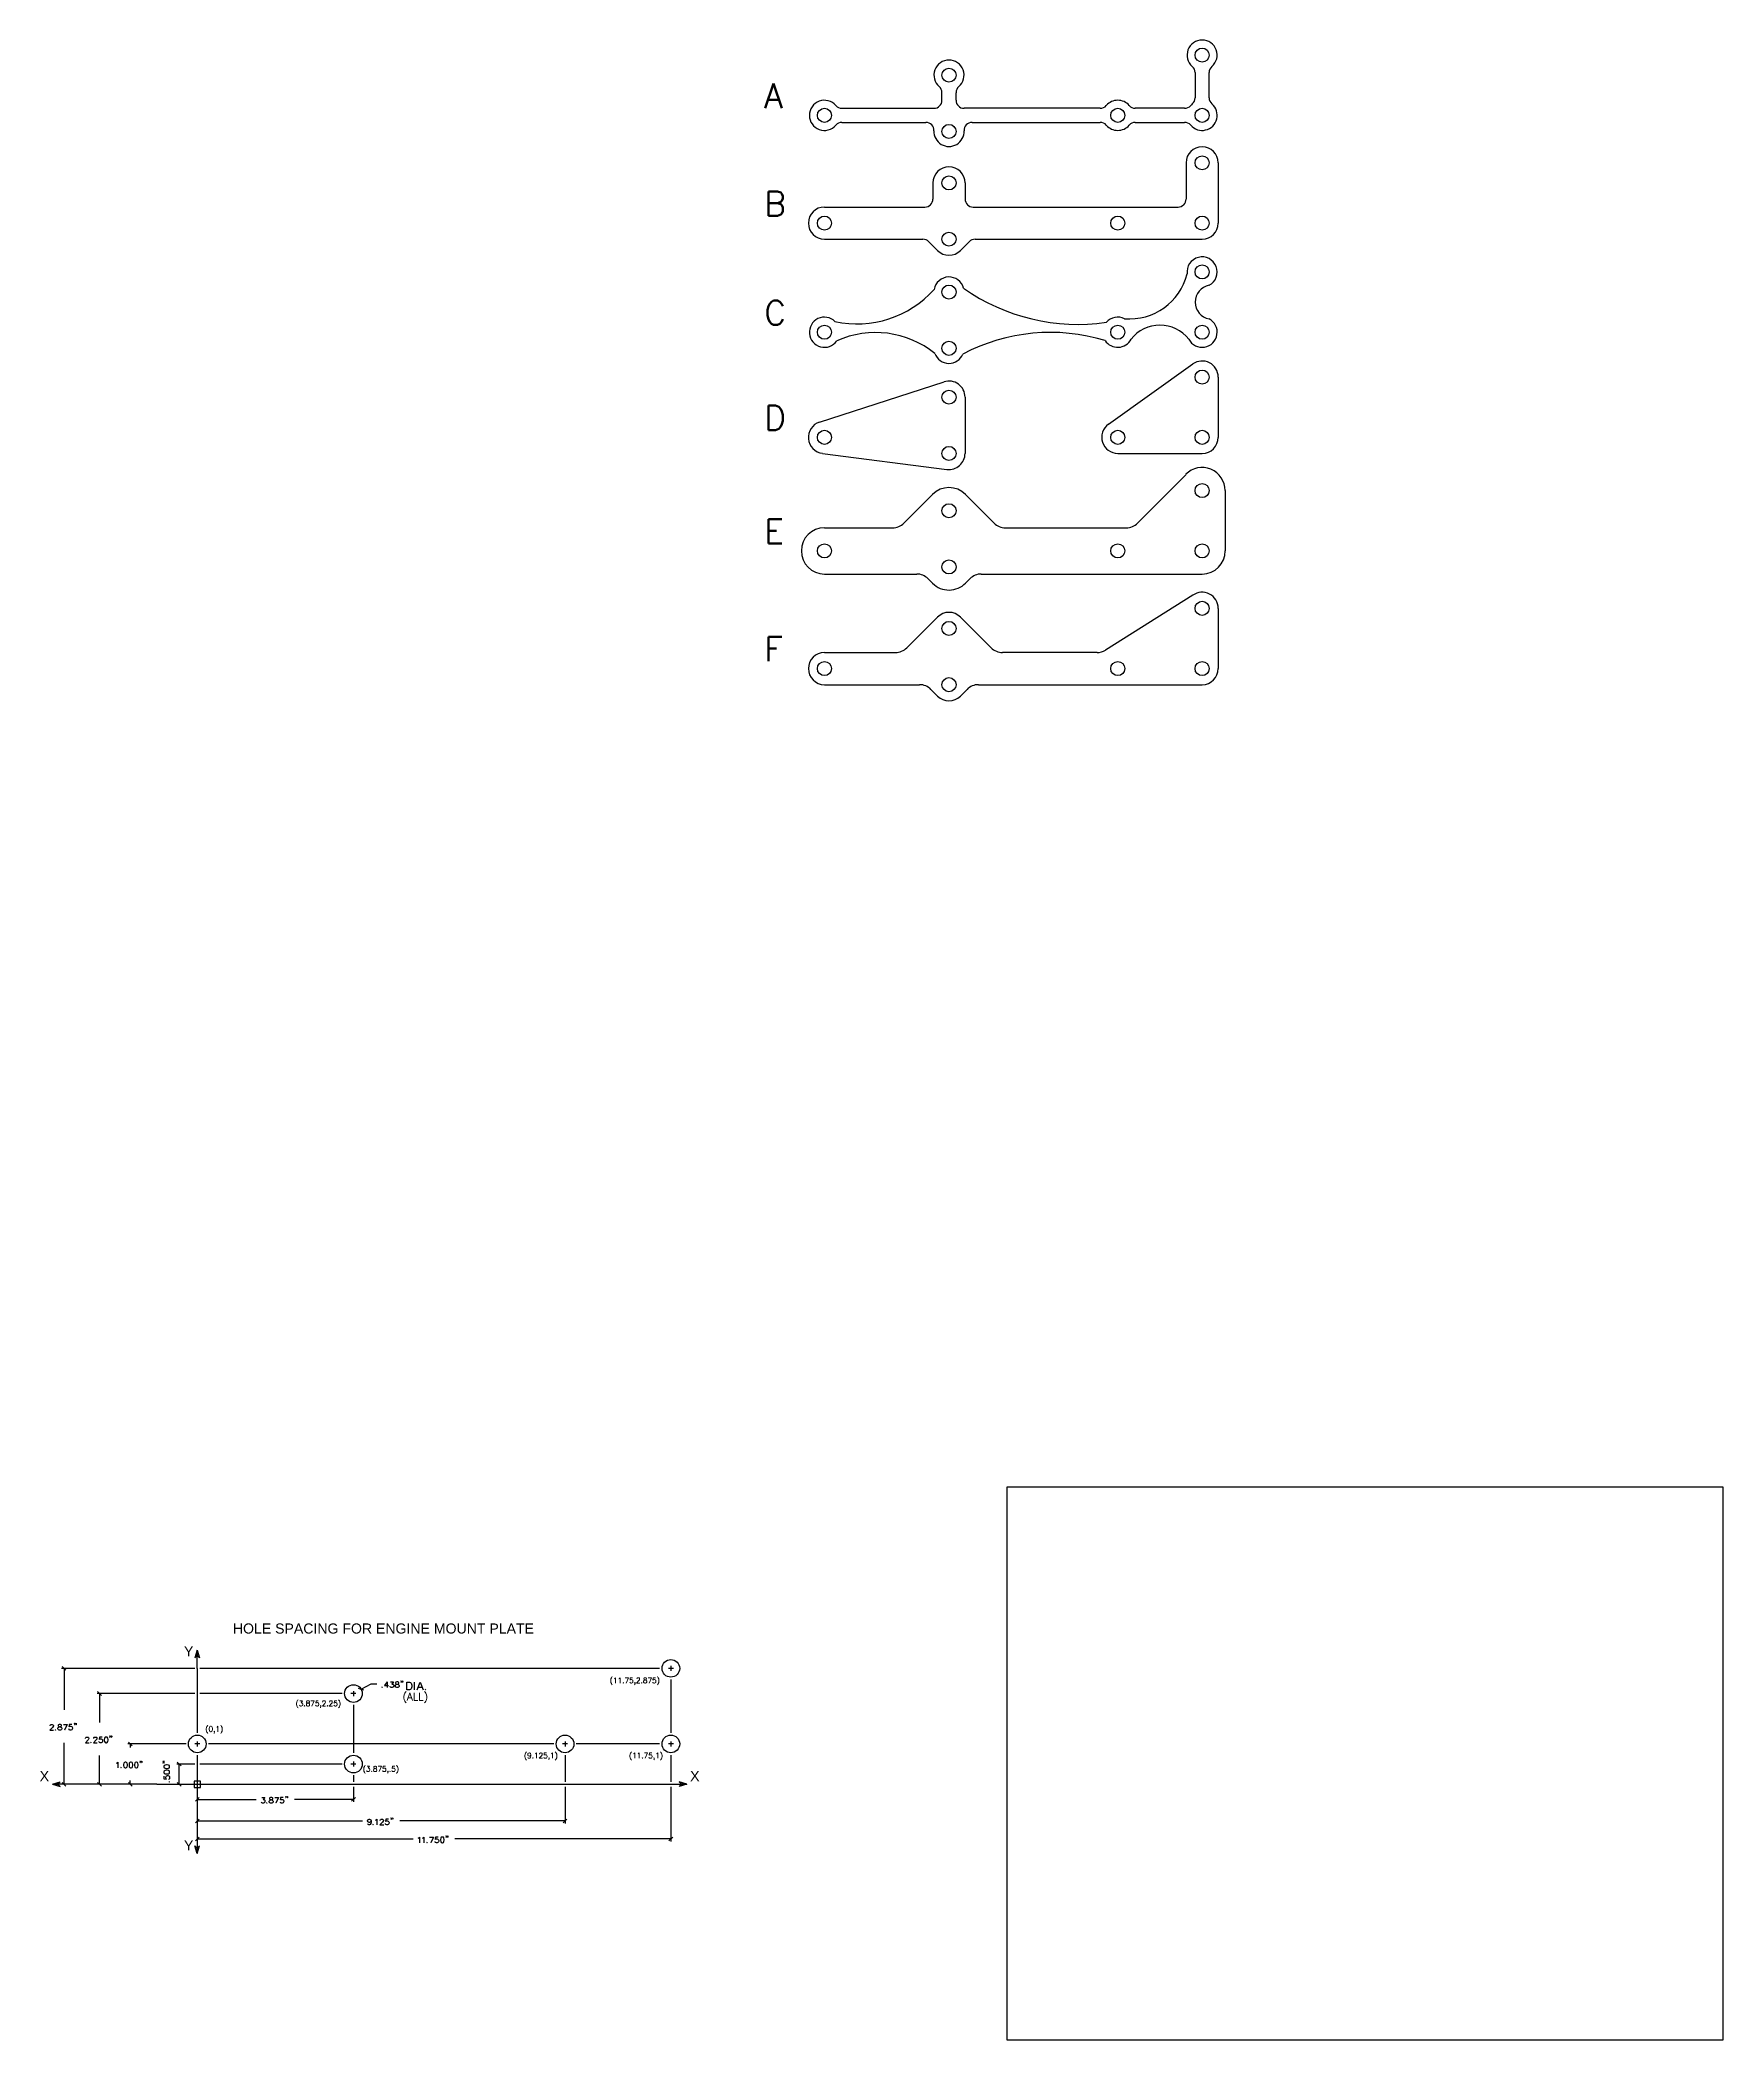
# Model space of a CAD drawing. Extents: x 203 to 268.1, y 193.1 to 229.4.
# Drawn here: x 203.03 to 228.9, y 193.05 to 223.79 of the extents above; entities that cross this region are included whole.
import ezdxf
from ezdxf.enums import TextEntityAlignment as Align

# ---------------------------------------------------------------- set-up
doc = ezdxf.new("R2010")
doc.units = 0
doc.header["$MEASUREMENT"] = 0
doc.layers.add('CUT', color=1, linetype='CONTINUOUS')
doc.styles.add('DCADTXTSTYLE1', font='ROMANS')
doc.styles.add('DCADTXTSTYLE2', font='')
doc.styles.get('DCADTXTSTYLE2').set_extended_font_data('ARIAL')
doc.linetypes.add('CENTRLIN', pattern='A,0,-1,[5,ExhSide.shx,S=0.004237,R=0,X=-1,Y=0],0', length=1)

msp = doc.modelspace()

# ---------------------------------------------------------------- texts
at = {"layer": 'CUT', "color": 1, "linetype": 'CONTINUOUS', "ltscale": 24, "style": 'DCADTXTSTYLE1', "width": 0.985}
for s, p in [('A', (214.16351, 222.63151)), ('B', (214.16351, 220.97524)), ('C', (214.16351, 219.29808)), ('D', (214.16351, 217.68267)), ('E', (214.16351, 215.93751)), ('F', (214.16351, 214.12845))]:
    msp.add_text(s, height=0.375, dxfattribs=at).set_placement(p, align=Align.BOTTOM_LEFT)
at = {"layer": 'CUT', "color": 1, "linetype": 'CONTINUOUS', "ltscale": 48, "style": 'DCADTXTSTYLE2'}
for s, height, p in [('HOLE SPACING FOR ENGINE MOUNT PLATE', 0.1548637, (205.99654, 199.25186)), ('Y', 0.15486, (205.24456, 198.90037)), ('X', 0.15486, (203.02726, 196.98233)), ('X', 0.15486, (213.0241, 196.98233)), ('Y', 0.15486, (205.24456, 195.91796))]:
    msp.add_text(s, height=height, dxfattribs=at).set_placement(p, align=Align.BOTTOM_LEFT)
at = {"layer": 'CUT', "color": 7, "linetype": 'CONTINUOUS', "ltscale": 48, "style": 'DCADTXTSTYLE1', "width": 0.985}
for s, height, p in [('(11.75,2.875)', 0.0836264, (211.78925, 198.51129)), ('(3.875,2.25)', 0.0836264, (206.95981, 198.15733)), ('(ALL)', 0.116148, (208.60385, 198.23475)), ('(0,1)', 0.083626, (205.57281, 197.76465)), ('(9.125,1)', 0.083626, (210.46864, 197.35537)), ('(11.75,1)', 0.083626, (212.08435, 197.35537)), ('(3.875,.5)', 0.083626, (207.99269, 197.15074))]:
    msp.add_text(s, height=height, dxfattribs=at).set_placement(p, align=Align.BOTTOM_LEFT)

# ---------------------------------------------------------------- linework, layer by layer
at = {"layer": 'CUT', "color": 1, "linetype": 'CONTINUOUS', "ltscale": 24}
for p, q in [((220.78458, 223.28842), (220.78458, 222.90083)), ((221.0007, 222.90083), (221.0007, 223.28842)), ((216.89442, 222.86307), (216.89442, 222.97968)), ((217.11054, 222.86307), (217.11054, 222.97968)), ((215.3576, 222.73957), (216.77093, 222.73957)), ((219.3266, 222.73957), (217.23404, 222.73957)), ((220.62332, 222.73957), (219.86524, 222.73957)), ((215.3576, 222.52345), (216.64764, 222.52345)), ((217.35732, 222.52345), (219.3266, 222.52345)), ((219.86524, 222.52345), (220.62332, 222.52345)), ((220.64564, 221.90147), (220.64564, 221.34573)), ((221.13963, 221.90147), (221.13963, 220.97524)), ((216.75549, 221.59273), (216.75549, 221.34573)), ((217.24948, 221.59273), (217.24948, 221.34573)), ((215.08828, 221.22224), (216.63199, 221.22224)), ((217.37297, 221.22224), (220.52215, 221.22224)), ((215.08828, 220.72825), (216.60203, 220.72825)), ((217.40294, 220.72825), (220.89264, 220.72825)), ((216.82783, 220.5536), (216.68935, 220.69208)), ((217.17713, 220.5536), (217.31561, 220.69208)), ((219.45236, 217.88365), (220.74907, 218.80988)), ((221.13963, 218.60889), (221.13963, 217.68267)), ((215.01245, 217.91773), (216.92665, 218.53522)), ((217.24948, 218.30015), (217.24948, 217.43567)), ((215.05641, 217.43567), (216.97087, 217.19071)), ((219.59592, 217.43567), (220.89264, 217.43567)), ((220.64632, 217.11005), (219.9013, 216.36503)), ((216.75133, 216.80614), (216.31022, 216.36503)), ((217.25363, 216.80614), (217.69474, 216.36503)), ((221.24781, 216.86373), (221.24781, 215.93751)), ((215.08828, 216.29268), (216.13557, 216.29268)), ((217.86939, 216.29268), (219.72665, 216.29268)), ((215.08828, 215.58233), (216.50606, 215.58233)), ((216.75133, 215.43936), (216.68071, 215.50999)), ((217.25772, 215.44352), (217.32419, 215.50999)), ((217.49884, 215.58233), (220.89264, 215.58233)), ((220.74907, 215.25566), (219.40919, 214.41333)), ((216.82783, 214.92058), (216.3542, 214.44778)), ((217.17713, 214.92058), (217.64993, 214.44778)), ((221.13963, 215.05467), (221.13963, 214.12845)), ((215.08828, 214.37544), (216.17955, 214.37544)), ((219.27774, 214.37544), (217.82458, 214.37544)), ((215.08828, 213.88145), (216.55087, 213.88145)), ((216.82783, 213.7068), (216.72552, 213.80911)), ((217.17713, 213.7068), (217.27944, 213.80911)), ((217.45409, 213.88145), (220.89264, 213.88145))]:
    msp.add_line(p, q, dxfattribs=at)
at = {"layer": 'CUT', "color": 7, "linetype": 'CONTINUOUS', "ltscale": 12}
for p, q in [((217.89816, 193.05146), (217.89816, 201.55146)), ((217.89816, 201.55146), (228.89816, 201.55146)), ((228.89816, 201.55146), (228.89816, 193.05146)), ((228.89816, 193.05146), (217.89816, 193.05146))]:
    msp.add_line(p, q, dxfattribs=at)
at = {"layer": 'CUT', "color": 1, "linetype": 'CONTINUOUS', "ltscale": 48}
for p, q in [((205.44922, 199.04224), (205.41386, 198.9248)), ((205.41386, 198.9248), (205.46458, 198.97552)), ((205.48458, 198.9248), (205.43386, 198.97552)), ((205.44922, 198.76326), (205.44922, 199.04224)), ((205.44922, 199.04224), (205.48458, 198.9248)), ((205.44922, 198.76326), (205.44922, 197.77446)), ((205.44922, 197.42911), (205.44922, 196.00035)), ((205.49846, 197.03157), (205.39998, 197.03157)), ((205.39998, 197.03157), (205.39998, 196.93309)), ((205.49846, 196.93309), (205.49846, 197.03157)), ((203.22645, 196.98233), (203.34388, 197.01769)), ((203.22645, 196.98233), (203.34388, 196.94697)), ((203.22645, 196.98233), (203.30852, 196.98233)), ((203.34388, 197.01769), (203.29316, 196.96697)), ((203.34388, 196.94697), (203.29316, 196.99769)), ((204.82977, 196.98233), (203.29339, 196.98233)), ((204.82977, 196.98233), (212.97521, 196.98233)), ((205.39998, 196.93309), (205.49846, 196.93309)), ((212.97521, 196.98233), (212.85777, 197.01769)), ((212.85777, 197.01769), (212.90849, 196.96697)), ((212.85777, 196.94697), (212.90849, 196.99769)), ((212.97521, 196.98233), (212.85777, 196.94697)), ((205.44922, 195.91827), (205.41386, 196.03571)), ((205.41386, 196.03571), (205.46458, 195.98499)), ((205.48458, 196.03571), (205.43386, 195.98499)), ((205.44922, 195.91827), (205.48458, 196.03571)), ((205.44922, 196.00035), (205.44922, 195.91827))]:
    msp.add_line(p, q, dxfattribs=at)
at = {"layer": 'CUT', "color": 253, "linetype": 'CENTRLIN'}
for p, q in [((205.41051, 198.76326), (203.36239, 198.76326)), ((212.55514, 198.76326), (205.48794, 198.76326)), ((212.72782, 198.59059), (212.72782, 197.77446)), ((205.41051, 198.3761), (203.90834, 198.3761)), ((207.67694, 198.3761), (205.48794, 198.3761)), ((207.84961, 198.20343), (207.84961, 197.46473)), ((205.27655, 197.60179), (204.38051, 197.60179)), ((210.92907, 197.60179), (205.6219, 197.60179)), ((211.10175, 197.42911), (211.10175, 197.0209)), ((212.55514, 197.60179), (211.27442, 197.60179)), ((212.72782, 197.42911), (212.72782, 197.0209)), ((205.41051, 197.29206), (205.13304, 197.29206)), ((207.67694, 197.29206), (205.48794, 197.29206)), ((207.84961, 197.11939), (207.84961, 197.0209)), ((207.84961, 196.94347), (207.84961, 196.71134)), ((211.10175, 196.94347), (211.10175, 196.3792)), ((212.72782, 196.94347), (212.72782, 196.10267))]:
    msp.add_line(p, q, dxfattribs=at)
at = {"layer": 'CUT', "color": 7, "linetype": 'CONTINUOUS', "ltscale": 48}
for p, q in [((203.43014, 198.73423), (203.37207, 198.7923)), ((203.40111, 198.76326), (203.40111, 198.12583)), ((208.57672, 198.56789), (208.58087, 198.57203)), ((208.58087, 198.56374), (208.57672, 198.56789)), ((208.58087, 198.57203), (208.58502, 198.56789)), ((208.58502, 198.56789), (208.58087, 198.56374)), ((208.58502, 198.56789), (208.58502, 198.55959)), ((208.60161, 198.56789), (208.60576, 198.57203)), ((208.60576, 198.56374), (208.60161, 198.56789)), ((208.60576, 198.57203), (208.60991, 198.56789)), ((208.60991, 198.56789), (208.60576, 198.56374)), ((208.60991, 198.56789), (208.60991, 198.55959)), ((203.97609, 198.34707), (203.91802, 198.40514)), ((203.94706, 198.3761), (203.94706, 197.93225)), ((208.00757, 198.43056), (207.92861, 198.45316)), ((207.96809, 198.44186), (208.12043, 198.5264)), ((208.12043, 198.5264), (208.20754, 198.5264)), ((208.2905, 198.47663), (208.28635, 198.47248)), ((208.28635, 198.47248), (208.2905, 198.46833)), ((208.2905, 198.46833), (208.29465, 198.47248)), ((208.36931, 198.55544), (208.32783, 198.49737)), ((208.32783, 198.49737), (208.39005, 198.49737)), ((208.36931, 198.55544), (208.36931, 198.46833)), ((208.41494, 198.47663), (208.4108, 198.48492)), ((208.41909, 198.47248), (208.41494, 198.47663)), ((208.41909, 198.55544), (208.46472, 198.55544)), ((208.43154, 198.46833), (208.41909, 198.47248)), ((208.44398, 198.46833), (208.43154, 198.46833)), ((208.46472, 198.55544), (208.43983, 198.52226)), ((208.43983, 198.52226), (208.45228, 198.52226)), ((208.45642, 198.47248), (208.44398, 198.46833)), ((208.45228, 198.52226), (208.46057, 198.51811)), ((208.46472, 198.48077), (208.45642, 198.47248)), ((208.46057, 198.51811), (208.46472, 198.51396)), ((208.46472, 198.51396), (208.46887, 198.50152)), ((208.46887, 198.49322), (208.46472, 198.48077)), ((208.46887, 198.50152), (208.46887, 198.49322)), ((208.49376, 198.49737), (208.49791, 198.50566)), ((208.49376, 198.48492), (208.49376, 198.49737)), ((208.49791, 198.47663), (208.49376, 198.48492)), ((208.50205, 198.55129), (208.49791, 198.543)), ((208.49791, 198.543), (208.49791, 198.5347)), ((208.49791, 198.5347), (208.50205, 198.5264)), ((208.49791, 198.50566), (208.5062, 198.51396)), ((208.50205, 198.47248), (208.49791, 198.47663)), ((208.5145, 198.55544), (208.50205, 198.55129)), ((208.50205, 198.5264), (208.51035, 198.52226)), ((208.5145, 198.46833), (208.50205, 198.47248)), ((208.5062, 198.51396), (208.51865, 198.51811)), ((208.51035, 198.52226), (208.52694, 198.51811)), ((208.53109, 198.55544), (208.5145, 198.55544)), ((208.53109, 198.46833), (208.5145, 198.46833)), ((208.51865, 198.51811), (208.53524, 198.52226)), ((208.52694, 198.51811), (208.53939, 198.51396)), ((208.54354, 198.55129), (208.53109, 198.55544)), ((208.54354, 198.47248), (208.53109, 198.46833)), ((208.53524, 198.52226), (208.54354, 198.5264)), ((208.53939, 198.51396), (208.54768, 198.50566)), ((208.54768, 198.543), (208.54354, 198.55129)), ((208.54354, 198.5264), (208.54768, 198.5347)), ((208.54768, 198.47663), (208.54354, 198.47248)), ((208.54768, 198.5347), (208.54768, 198.543)), ((208.54768, 198.50566), (208.55183, 198.49737)), ((208.55183, 198.48492), (208.54768, 198.47663)), ((208.55183, 198.49737), (208.55183, 198.48492)), ((208.58087, 198.55129), (208.57672, 198.54714)), ((208.58502, 198.55959), (208.58087, 198.55129)), ((208.60576, 198.55129), (208.60161, 198.54714)), ((208.60991, 198.55959), (208.60576, 198.55129)), ((208.67025, 198.43386), (208.67025, 198.55001)), ((208.67025, 198.55001), (208.70897, 198.55001)), ((208.70897, 198.43386), (208.67025, 198.43386)), ((208.67025, 198.43386), (208.67025, 198.43386)), ((208.70897, 198.55001), (208.72556, 198.54448)), ((208.72556, 198.43939), (208.70897, 198.43386)), ((208.72556, 198.54448), (208.73662, 198.53342)), ((208.73662, 198.45046), (208.72556, 198.43939)), ((208.73662, 198.53342), (208.74215, 198.52236)), ((208.74215, 198.46152), (208.73662, 198.45046)), ((208.74215, 198.52236), (208.74768, 198.50576)), ((208.74768, 198.47811), (208.74215, 198.46152)), ((208.74768, 198.50576), (208.74768, 198.47811)), ((208.7864, 198.43386), (208.7864, 198.55001)), ((208.83064, 198.43386), (208.87489, 198.55001)), ((208.84724, 198.47258), (208.90254, 198.47258)), ((208.87489, 198.55001), (208.91914, 198.43386)), ((208.95785, 198.44492), (208.95232, 198.43939)), ((208.95232, 198.43939), (208.95785, 198.43386)), ((208.95785, 198.43386), (208.96338, 198.43939)), ((203.22481, 197.85621), (203.18333, 197.81472)), ((203.18333, 197.81472), (203.2414, 197.81472)), ((203.18748, 197.88524), (203.19163, 197.89354)), ((203.18748, 197.88109), (203.18748, 197.88524)), ((203.19163, 197.89354), (203.19577, 197.89769)), ((203.19577, 197.89769), (203.20407, 197.90183)), ((203.20407, 197.90183), (203.22066, 197.90183)), ((203.22066, 197.90183), (203.22896, 197.89769)), ((203.23311, 197.86865), (203.22481, 197.85621)), ((203.22896, 197.89769), (203.23311, 197.89354)), ((203.23311, 197.89354), (203.23726, 197.88524)), ((203.23726, 197.87695), (203.23311, 197.86865)), ((203.23726, 197.88524), (203.23726, 197.87695)), ((203.27044, 197.82302), (203.26629, 197.81887)), ((203.26629, 197.81887), (203.27044, 197.81472)), ((203.27044, 197.81472), (203.27459, 197.81887)), ((203.30777, 197.84376), (203.31192, 197.85206)), ((203.30777, 197.83132), (203.30777, 197.84376)), ((203.31192, 197.82302), (203.30777, 197.83132)), ((203.31607, 197.89769), (203.31192, 197.88939)), ((203.31192, 197.88939), (203.31192, 197.88109)), ((203.31192, 197.88109), (203.31607, 197.8728)), ((203.31192, 197.85206), (203.32022, 197.86035)), ((203.31607, 197.81887), (203.31192, 197.82302)), ((203.32851, 197.90183), (203.31607, 197.89769)), ((203.31607, 197.8728), (203.32437, 197.86865)), ((203.32851, 197.81472), (203.31607, 197.81887)), ((203.32022, 197.86035), (203.33266, 197.8645)), ((203.32437, 197.86865), (203.34096, 197.8645)), ((203.34511, 197.90183), (203.32851, 197.90183)), ((203.34511, 197.81472), (203.32851, 197.81472)), ((203.33266, 197.8645), (203.34925, 197.86865)), ((203.34096, 197.8645), (203.3534, 197.86035)), ((203.35755, 197.89769), (203.34511, 197.90183)), ((203.35755, 197.81887), (203.34511, 197.81472)), ((203.34925, 197.86865), (203.35755, 197.8728)), ((203.3534, 197.86035), (203.3617, 197.85206)), ((203.3617, 197.88939), (203.35755, 197.89769)), ((203.35755, 197.8728), (203.3617, 197.88109)), ((203.3617, 197.82302), (203.35755, 197.81887)), ((203.3617, 197.88109), (203.3617, 197.88939)), ((203.3617, 197.85206), (203.36585, 197.84376)), ((203.36585, 197.83132), (203.3617, 197.82302)), ((203.36585, 197.84376), (203.36585, 197.83132)), ((203.39074, 197.90183), (203.44881, 197.90183)), ((203.44881, 197.90183), (203.40733, 197.81472)), ((203.40733, 197.81472), (203.40733, 197.81472)), ((203.47785, 197.82302), (203.4737, 197.83132)), ((203.4737, 197.83132), (203.4737, 197.83132)), ((203.482, 197.90183), (203.47785, 197.8645)), ((203.47785, 197.8645), (203.482, 197.86865)), ((203.482, 197.81887), (203.47785, 197.82302)), ((203.52348, 197.90183), (203.482, 197.90183)), ((203.482, 197.86865), (203.49444, 197.8728)), ((203.49444, 197.81472), (203.482, 197.81887)), ((203.49444, 197.8728), (203.50688, 197.8728)), ((203.50688, 197.81472), (203.49444, 197.81472)), ((203.50688, 197.8728), (203.51933, 197.86865)), ((203.51933, 197.81887), (203.50688, 197.81472)), ((203.51933, 197.86865), (203.52762, 197.86035)), ((203.52762, 197.82717), (203.51933, 197.81887)), ((203.52762, 197.86035), (203.53177, 197.84791)), ((203.53177, 197.83961), (203.52762, 197.82717)), ((203.53177, 197.84791), (203.53177, 197.83961)), ((203.55666, 197.91428), (203.56081, 197.91843)), ((203.56081, 197.91013), (203.55666, 197.91428)), ((203.56081, 197.89769), (203.55666, 197.89354)), ((203.56081, 197.91843), (203.56496, 197.91428)), ((203.56496, 197.91428), (203.56081, 197.91013)), ((203.56496, 197.90598), (203.56081, 197.89769)), ((203.56496, 197.91428), (203.56496, 197.90598)), ((203.58155, 197.91428), (203.5857, 197.91843)), ((203.5857, 197.91013), (203.58155, 197.91428)), ((203.5857, 197.89769), (203.58155, 197.89354)), ((203.5857, 197.91843), (203.58985, 197.91428)), ((203.58985, 197.91428), (203.5857, 197.91013)), ((203.58985, 197.90598), (203.5857, 197.89769)), ((203.58985, 197.91428), (203.58985, 197.90598)), ((203.77076, 197.66263), (203.72928, 197.62114)), ((203.73343, 197.69166), (203.73757, 197.69996)), ((203.73343, 197.68751), (203.73343, 197.69166)), ((203.73757, 197.69996), (203.74172, 197.70411)), ((203.74172, 197.70411), (203.75002, 197.70826)), ((203.75002, 197.70826), (203.76661, 197.70826)), ((203.76661, 197.70826), (203.77491, 197.70411)), ((203.77906, 197.67507), (203.77076, 197.66263)), ((203.77491, 197.70411), (203.77906, 197.69996)), ((203.77906, 197.69996), (203.7832, 197.69166)), ((203.7832, 197.68337), (203.77906, 197.67507)), ((203.7832, 197.69166), (203.7832, 197.68337)), ((203.8952, 197.66263), (203.85372, 197.62114)), ((203.85787, 197.69166), (203.86202, 197.69996)), ((203.85787, 197.68751), (203.85787, 197.69166)), ((203.86202, 197.69996), (203.86617, 197.70411)), ((203.86617, 197.70411), (203.87446, 197.70826)), ((203.87446, 197.70826), (203.89106, 197.70826)), ((203.89106, 197.70826), (203.89935, 197.70411)), ((203.9035, 197.67507), (203.8952, 197.66263)), ((203.89935, 197.70411), (203.9035, 197.69996)), ((203.9035, 197.69996), (203.90765, 197.69166)), ((203.90765, 197.68337), (203.9035, 197.67507)), ((203.90765, 197.69166), (203.90765, 197.68337)), ((203.94498, 197.70826), (203.94083, 197.67092)), ((203.94083, 197.67092), (203.94498, 197.67507)), ((203.98646, 197.70826), (203.94498, 197.70826)), ((203.94498, 197.67507), (203.95743, 197.67922)), ((203.95743, 197.67922), (203.96987, 197.67922)), ((203.96987, 197.67922), (203.98231, 197.67507)), ((203.98231, 197.67507), (203.99061, 197.66677)), ((203.99061, 197.66677), (203.99476, 197.65433)), ((203.99476, 197.64603), (203.99061, 197.63359)), ((203.99476, 197.65433), (203.99476, 197.64603)), ((204.0238, 197.69166), (204.01965, 197.67092)), ((204.01965, 197.67092), (204.01965, 197.65848)), ((204.01965, 197.65848), (204.0238, 197.63774)), ((204.03209, 197.70411), (204.0238, 197.69166)), ((204.04454, 197.70826), (204.03209, 197.70411)), ((204.05283, 197.70826), (204.04454, 197.70826)), ((204.04454, 197.70826), (204.04454, 197.70826)), ((204.06528, 197.70411), (204.05283, 197.70826)), ((204.07357, 197.69166), (204.06528, 197.70411)), ((204.07772, 197.67092), (204.07357, 197.69166)), ((204.07357, 197.63774), (204.07772, 197.65848)), ((204.07772, 197.65848), (204.07772, 197.67092)), ((204.10261, 197.7207), (204.10676, 197.72485)), ((204.10676, 197.71655), (204.10261, 197.7207)), ((204.10676, 197.70411), (204.10261, 197.69996)), ((204.10676, 197.72485), (204.11091, 197.7207)), ((204.11091, 197.7207), (204.10676, 197.71655)), ((204.11091, 197.7124), (204.10676, 197.70411)), ((204.11091, 197.7207), (204.11091, 197.7124)), ((204.1275, 197.7207), (204.13165, 197.72485)), ((204.13165, 197.71655), (204.1275, 197.7207)), ((204.13165, 197.70411), (204.1275, 197.69996)), ((204.13165, 197.72485), (204.1358, 197.7207)), ((204.1358, 197.7207), (204.13165, 197.71655)), ((204.1358, 197.7124), (204.13165, 197.70411)), ((204.1358, 197.7207), (204.1358, 197.7124)), ((203.40111, 196.98233), (203.40111, 197.61976)), ((203.72928, 197.62114), (203.78735, 197.62114)), ((203.81639, 197.62944), (203.81224, 197.62529)), ((203.81224, 197.62529), (203.81639, 197.62114)), ((203.81639, 197.62114), (203.82054, 197.62529)), ((203.85372, 197.62114), (203.9118, 197.62114)), ((203.94083, 197.62944), (203.93668, 197.63774)), ((203.93668, 197.63774), (203.93668, 197.63774)), ((203.94498, 197.62529), (203.94083, 197.62944)), ((203.95743, 197.62114), (203.94498, 197.62529)), ((203.94706, 196.98233), (203.94706, 197.42618)), ((203.96987, 197.62114), (203.95743, 197.62114)), ((203.98231, 197.62529), (203.96987, 197.62114)), ((203.99061, 197.63359), (203.98231, 197.62529)), ((204.0238, 197.63774), (204.03209, 197.62529)), ((204.03209, 197.62529), (204.04454, 197.62114)), ((204.04454, 197.62114), (204.05283, 197.62114)), ((204.05283, 197.62114), (204.06528, 197.62529)), ((204.06528, 197.62529), (204.07357, 197.63774)), ((204.44826, 197.57275), (204.39019, 197.63082)), ((204.41923, 197.60179), (204.41923, 197.5451)), ((204.92049, 197.33464), (204.92464, 197.33879)), ((204.92464, 197.33879), (204.92879, 197.33464)), ((204.92464, 197.33879), (204.93294, 197.33879)), ((204.93294, 197.33879), (204.94123, 197.33464)), ((204.20975, 197.3045), (204.21804, 197.30865)), ((204.21804, 197.30865), (204.23049, 197.3211)), ((204.23049, 197.3211), (204.23049, 197.23399)), ((204.28026, 197.24228), (204.27612, 197.23813)), ((204.27612, 197.23813), (204.28026, 197.23399)), ((204.28026, 197.23399), (204.28441, 197.23813)), ((204.32175, 197.3045), (204.3176, 197.28376)), ((204.3176, 197.28376), (204.3176, 197.27132)), ((204.3176, 197.27132), (204.32175, 197.25058)), ((204.33004, 197.31695), (204.32175, 197.3045)), ((204.32175, 197.25058), (204.33004, 197.23813)), ((204.34249, 197.3211), (204.33004, 197.31695)), ((204.33004, 197.23813), (204.34249, 197.23399)), ((204.35078, 197.3211), (204.34249, 197.3211)), ((204.34249, 197.3211), (204.34249, 197.3211)), ((204.34249, 197.23399), (204.35078, 197.23399)), ((204.36323, 197.31695), (204.35078, 197.3211)), ((204.35078, 197.23399), (204.36323, 197.23813)), ((204.37152, 197.3045), (204.36323, 197.31695)), ((204.36323, 197.23813), (204.37152, 197.25058)), ((204.37567, 197.28376), (204.37152, 197.3045)), ((204.37152, 197.25058), (204.37567, 197.27132)), ((204.37567, 197.27132), (204.37567, 197.28376)), ((204.40471, 197.3045), (204.40056, 197.28376)), ((204.40056, 197.28376), (204.40056, 197.27132)), ((204.40056, 197.27132), (204.40471, 197.25058)), ((204.413, 197.31695), (204.40471, 197.3045)), ((204.40471, 197.25058), (204.413, 197.23813)), ((204.42545, 197.3211), (204.413, 197.31695)), ((204.413, 197.23813), (204.42545, 197.23399)), ((204.41923, 196.98233), (204.41923, 197.03902)), ((204.43375, 197.3211), (204.42545, 197.3211)), ((204.42545, 197.3211), (204.42545, 197.3211)), ((204.42545, 197.23399), (204.43375, 197.23399)), ((204.44619, 197.31695), (204.43375, 197.3211)), ((204.43375, 197.23399), (204.44619, 197.23813)), ((204.45449, 197.3045), (204.44619, 197.31695)), ((204.44619, 197.23813), (204.45449, 197.25058)), ((204.45863, 197.28376), (204.45449, 197.3045)), ((204.45449, 197.25058), (204.45863, 197.27132)), ((204.45863, 197.27132), (204.45863, 197.28376)), ((204.48767, 197.3045), (204.48352, 197.28376)), ((204.48352, 197.28376), (204.48352, 197.27132)), ((204.48352, 197.27132), (204.48767, 197.25058)), ((204.49597, 197.31695), (204.48767, 197.3045)), ((204.48767, 197.25058), (204.49597, 197.23813)), ((204.50841, 197.3211), (204.49597, 197.31695)), ((204.49597, 197.23813), (204.50841, 197.23399)), ((204.51671, 197.3211), (204.50841, 197.3211)), ((204.50841, 197.3211), (204.50841, 197.3211)), ((204.50841, 197.23399), (204.51671, 197.23399)), ((204.52915, 197.31695), (204.51671, 197.3211)), ((204.51671, 197.23399), (204.52915, 197.23813)), ((204.53745, 197.3045), (204.52915, 197.31695)), ((204.52915, 197.23813), (204.53745, 197.25058)), ((204.5416, 197.28376), (204.53745, 197.3045)), ((204.53745, 197.25058), (204.5416, 197.27132)), ((204.5416, 197.27132), (204.5416, 197.28376)), ((204.56649, 197.33354), (204.57063, 197.33769)), ((204.57063, 197.32939), (204.56649, 197.33354)), ((204.57063, 197.31695), (204.56649, 197.3128)), ((204.57063, 197.33769), (204.57478, 197.33354)), ((204.57478, 197.33354), (204.57063, 197.32939)), ((204.57478, 197.32524), (204.57063, 197.31695)), ((204.57478, 197.33354), (204.57478, 197.32524)), ((204.59137, 197.33354), (204.59552, 197.33769)), ((204.59552, 197.32939), (204.59137, 197.33354)), ((204.59552, 197.31695), (204.59137, 197.3128)), ((204.59552, 197.33769), (204.59967, 197.33354)), ((204.59967, 197.33354), (204.59552, 197.32939)), ((204.59967, 197.32524), (204.59552, 197.31695)), ((204.59967, 197.33354), (204.59967, 197.32524)), ((204.92464, 197.33049), (204.92049, 197.33464)), ((204.92049, 197.30975), (204.92464, 197.3139)), ((204.92464, 197.3056), (204.92049, 197.30975)), ((204.92879, 197.33464), (204.92464, 197.33049)), ((204.92464, 197.3139), (204.92879, 197.30975)), ((204.92464, 197.3139), (204.93294, 197.3139)), ((204.92879, 197.30975), (204.92464, 197.3056)), ((204.93294, 197.3139), (204.94123, 197.30975)), ((204.94123, 197.26827), (204.93709, 197.25583)), ((204.93709, 197.25583), (204.93709, 197.24753)), ((204.93709, 197.24753), (204.94123, 197.23509)), ((204.93709, 197.24753), (204.93709, 197.24753)), ((204.94123, 197.18531), (204.93709, 197.17286)), ((204.93709, 197.17286), (204.93709, 197.16457)), ((204.93709, 197.16457), (204.94123, 197.15212)), ((204.93709, 197.16457), (204.93709, 197.16457)), ((204.93709, 197.10649), (204.93709, 197.06501)), ((204.93709, 197.06501), (204.97442, 197.06086)), ((204.94123, 197.33464), (204.94538, 197.33049)), ((204.94123, 197.30975), (204.94538, 197.3056)), ((204.95368, 197.27657), (204.94123, 197.26827)), ((204.94123, 197.23509), (204.95368, 197.22679)), ((204.95368, 197.19361), (204.94123, 197.18531)), ((204.94123, 197.15212), (204.95368, 197.14383)), ((204.97442, 197.28072), (204.95368, 197.27657)), ((204.95368, 197.22679), (204.97442, 197.22264)), ((204.97442, 197.19775), (204.95368, 197.19361)), ((204.95368, 197.14383), (204.97442, 197.13968)), ((204.96612, 197.0899), (204.97027, 197.10235)), ((204.96612, 197.07746), (204.96612, 197.0899)), ((204.97027, 197.06501), (204.96612, 197.07746)), ((204.97027, 197.10235), (204.97857, 197.11064)), ((204.97442, 197.06086), (204.97027, 197.06501)), ((204.98686, 197.28072), (204.97442, 197.28072)), ((204.97442, 197.22264), (204.98686, 197.22264)), ((204.98686, 197.19775), (204.97442, 197.19775)), ((204.97442, 197.13968), (204.98686, 197.13968)), ((204.97857, 197.11064), (204.99101, 197.11479)), ((205.0076, 197.27657), (204.98686, 197.28072)), ((204.98686, 197.22264), (205.0076, 197.22679)), ((205.0076, 197.19361), (204.98686, 197.19775)), ((204.98686, 197.13968), (205.0076, 197.14383)), ((204.99101, 197.11479), (204.99931, 197.11479)), ((204.99931, 197.11479), (205.01175, 197.11064)), ((205.02005, 197.26827), (205.0076, 197.27657)), ((205.0076, 197.22679), (205.02005, 197.23509)), ((205.02005, 197.18531), (205.0076, 197.19361)), ((205.0076, 197.14383), (205.02005, 197.15212)), ((205.0159, 197.06086), (205.0076, 197.05672)), ((205.0076, 197.05672), (205.0076, 197.05672)), ((205.01175, 197.11064), (205.02005, 197.10235)), ((205.02005, 197.06501), (205.0159, 197.06086)), ((205.0242, 197.25583), (205.02005, 197.26827)), ((205.02005, 197.23509), (205.0242, 197.24753)), ((205.0242, 197.17286), (205.02005, 197.18531)), ((205.02005, 197.15212), (205.0242, 197.16457)), ((205.02005, 197.10235), (205.0242, 197.0899)), ((205.0242, 197.07746), (205.02005, 197.06501)), ((205.0242, 197.24753), (205.0242, 197.25583)), ((205.0242, 197.16457), (205.0242, 197.17286)), ((205.0242, 197.0899), (205.0242, 197.07746)), ((205.20079, 197.26302), (205.14271, 197.3211)), ((205.17175, 196.98233), (205.17175, 197.29206)), ((203.37207, 197.01137), (203.43014, 196.95329)), ((203.91802, 197.01137), (203.97609, 196.95329)), ((204.39019, 197.01137), (204.44826, 196.95329)), ((205.0159, 197.01938), (205.02005, 197.01524)), ((205.0242, 197.01938), (205.02005, 197.02353)), ((205.02005, 197.01524), (205.0242, 197.01938)), ((205.14271, 197.01137), (205.20079, 196.95329)), ((205.47826, 196.77909), (205.42019, 196.72102)), ((205.44922, 196.75006), (206.35282, 196.75006)), ((206.43994, 196.77909), (206.48556, 196.77909)), ((206.48556, 196.77909), (206.46068, 196.74591)), ((206.46068, 196.74591), (206.47312, 196.74591)), ((206.47312, 196.74591), (206.48142, 196.74176)), ((206.48142, 196.74176), (206.48556, 196.73761)), ((206.48556, 196.73761), (206.48971, 196.72517)), ((206.48971, 196.72517), (206.48971, 196.71687)), ((206.55608, 196.72102), (206.56023, 196.72932)), ((206.56438, 196.77495), (206.56023, 196.76665)), ((206.56023, 196.76665), (206.56023, 196.75835)), ((206.56023, 196.75835), (206.56438, 196.75006)), ((206.56023, 196.72932), (206.56853, 196.73761)), ((206.57682, 196.77909), (206.56438, 196.77495)), ((206.56438, 196.75006), (206.57268, 196.74591)), ((206.56853, 196.73761), (206.58097, 196.74176)), ((206.57268, 196.74591), (206.58927, 196.74176)), ((206.59342, 196.77909), (206.57682, 196.77909)), ((206.58097, 196.74176), (206.59756, 196.74591)), ((206.58927, 196.74176), (206.60171, 196.73761)), ((206.60586, 196.77495), (206.59342, 196.77909)), ((206.59756, 196.74591), (206.60586, 196.75006)), ((206.60171, 196.73761), (206.61001, 196.72932)), ((206.61001, 196.76665), (206.60586, 196.77495)), ((206.60586, 196.75006), (206.61001, 196.75835)), ((206.61001, 196.75835), (206.61001, 196.76665)), ((206.61001, 196.72932), (206.61416, 196.72102)), ((206.63905, 196.77909), (206.69712, 196.77909)), ((206.69712, 196.77909), (206.65564, 196.69198)), ((206.7303, 196.77909), (206.72616, 196.74176)), ((206.72616, 196.74176), (206.7303, 196.74591)), ((206.77179, 196.77909), (206.7303, 196.77909)), ((206.7303, 196.74591), (206.74275, 196.75006)), ((206.74275, 196.75006), (206.75519, 196.75006)), ((206.75519, 196.75006), (206.76764, 196.74591)), ((206.76764, 196.74591), (206.77593, 196.73761)), ((206.77593, 196.73761), (206.78008, 196.72517)), ((206.78008, 196.72517), (206.78008, 196.71687)), ((206.80497, 196.79154), (206.80912, 196.79569)), ((206.80912, 196.78739), (206.80497, 196.79154)), ((206.80912, 196.77495), (206.80497, 196.7708)), ((206.80912, 196.79569), (206.81327, 196.79154)), ((206.81327, 196.79154), (206.80912, 196.78739)), ((206.81327, 196.78324), (206.80912, 196.77495)), ((206.81327, 196.79154), (206.81327, 196.78324)), ((206.82986, 196.79154), (206.83401, 196.79569)), ((206.83401, 196.78739), (206.82986, 196.79154)), ((206.83401, 196.77495), (206.82986, 196.7708)), ((206.83401, 196.79569), (206.83816, 196.79154)), ((206.83816, 196.79154), (206.83401, 196.78739)), ((206.83816, 196.78324), (206.83401, 196.77495)), ((206.83816, 196.79154), (206.83816, 196.78324)), ((207.84961, 196.75006), (206.94601, 196.75006)), ((207.82057, 196.72102), (207.87865, 196.77909)), ((205.47826, 196.44696), (205.42019, 196.38888)), ((205.44922, 196.41792), (207.98719, 196.41792)), ((206.43579, 196.70028), (206.43164, 196.70858)), ((206.43994, 196.69613), (206.43579, 196.70028)), ((206.45238, 196.69198), (206.43994, 196.69613)), ((206.46482, 196.69198), (206.45238, 196.69198)), ((206.47727, 196.69613), (206.46482, 196.69198)), ((206.48556, 196.70443), (206.47727, 196.69613)), ((206.48971, 196.71687), (206.48556, 196.70443)), ((206.51875, 196.70028), (206.5146, 196.69613)), ((206.5146, 196.69613), (206.51875, 196.69198)), ((206.51875, 196.69198), (206.5229, 196.69613)), ((206.55608, 196.70858), (206.55608, 196.72102)), ((206.56023, 196.70028), (206.55608, 196.70858)), ((206.56438, 196.69613), (206.56023, 196.70028)), ((206.57682, 196.69198), (206.56438, 196.69613)), ((206.59342, 196.69198), (206.57682, 196.69198)), ((206.60586, 196.69613), (206.59342, 196.69198)), ((206.61001, 196.70028), (206.60586, 196.69613)), ((206.61416, 196.70858), (206.61001, 196.70028)), ((206.61416, 196.72102), (206.61416, 196.70858)), ((206.65564, 196.69198), (206.65564, 196.69198)), ((206.72616, 196.70028), (206.72201, 196.70858)), ((206.72201, 196.70858), (206.72201, 196.70858)), ((206.7303, 196.69613), (206.72616, 196.70028)), ((206.74275, 196.69198), (206.7303, 196.69613)), ((206.75519, 196.69198), (206.74275, 196.69198)), ((206.76764, 196.69613), (206.75519, 196.69198)), ((206.77593, 196.70443), (206.76764, 196.69613)), ((206.78008, 196.71687), (206.77593, 196.70443)), ((208.066, 196.42207), (208.07015, 196.43451)), ((208.066, 196.41792), (208.066, 196.42207)), ((208.07015, 196.40547), (208.066, 196.41792)), ((208.07015, 196.43451), (208.07845, 196.44281)), ((208.07845, 196.44281), (208.09089, 196.44696)), ((208.09089, 196.44696), (208.09504, 196.44696)), ((208.09504, 196.44696), (208.10749, 196.44281)), ((208.10749, 196.44281), (208.11578, 196.43451)), ((208.11578, 196.43451), (208.11993, 196.41792)), ((208.11993, 196.41792), (208.11578, 196.40547)), ((208.11993, 196.41792), (208.11993, 196.39718)), ((208.19045, 196.43036), (208.19874, 196.43451)), ((208.19874, 196.43451), (208.21119, 196.44696)), ((208.21119, 196.44696), (208.21119, 196.35984)), ((208.26097, 196.43036), (208.26511, 196.43866)), ((208.26097, 196.42621), (208.26097, 196.43036)), ((208.26511, 196.43866), (208.26926, 196.44281)), ((208.26926, 196.44281), (208.27756, 196.44696)), ((208.27756, 196.44696), (208.29415, 196.44696)), ((208.29415, 196.44696), (208.30245, 196.44281)), ((208.30245, 196.44281), (208.3066, 196.43866)), ((208.3066, 196.43866), (208.31074, 196.43036)), ((208.31074, 196.42207), (208.3066, 196.41377)), ((208.31074, 196.43036), (208.31074, 196.42207)), ((208.34808, 196.44696), (208.34393, 196.40962)), ((208.38956, 196.44696), (208.34808, 196.44696)), ((208.34808, 196.41377), (208.36052, 196.41792)), ((208.36052, 196.41792), (208.37297, 196.41792)), ((208.37297, 196.41792), (208.38541, 196.41377)), ((208.42274, 196.4594), (208.42689, 196.46355)), ((208.42689, 196.45525), (208.42274, 196.4594)), ((208.42689, 196.44281), (208.42274, 196.43866)), ((208.42689, 196.46355), (208.43104, 196.4594)), ((208.43104, 196.4594), (208.42689, 196.45525)), ((208.43104, 196.4511), (208.42689, 196.44281)), ((208.43104, 196.4594), (208.43104, 196.4511)), ((208.44763, 196.4594), (208.45178, 196.46355)), ((208.45178, 196.45525), (208.44763, 196.4594)), ((208.45178, 196.44281), (208.44763, 196.43866)), ((208.45178, 196.46355), (208.45593, 196.4594)), ((208.45593, 196.4594), (208.45178, 196.45525)), ((208.45593, 196.4511), (208.45178, 196.44281)), ((208.45593, 196.4594), (208.45593, 196.4511)), ((211.10175, 196.41792), (208.56378, 196.41792)), ((211.07271, 196.38888), (211.13078, 196.44696)), ((205.47826, 196.17042), (205.42019, 196.11235)), ((205.44922, 196.14138), (208.76704, 196.14138)), ((208.07845, 196.39718), (208.07015, 196.40547)), ((208.0743, 196.36399), (208.07015, 196.37229)), ((208.07015, 196.37229), (208.07015, 196.37229)), ((208.08674, 196.35984), (208.0743, 196.36399)), ((208.09089, 196.39303), (208.07845, 196.39718)), ((208.09504, 196.35984), (208.08674, 196.35984)), ((208.09504, 196.39303), (208.09089, 196.39303)), ((208.10749, 196.39718), (208.09504, 196.39303)), ((208.10749, 196.36399), (208.09504, 196.35984)), ((208.11578, 196.40547), (208.10749, 196.39718)), ((208.11578, 196.37644), (208.10749, 196.36399)), ((208.11993, 196.39718), (208.11578, 196.37644)), ((208.15311, 196.36814), (208.14897, 196.36399)), ((208.14897, 196.36399), (208.15311, 196.35984)), ((208.15311, 196.35984), (208.15726, 196.36399)), ((208.2983, 196.40133), (208.25682, 196.35984)), ((208.25682, 196.35984), (208.31489, 196.35984)), ((208.3066, 196.41377), (208.2983, 196.40133)), ((208.34393, 196.36814), (208.33978, 196.37644)), ((208.33978, 196.37644), (208.33978, 196.37644)), ((208.34393, 196.40962), (208.34808, 196.41377)), ((208.34808, 196.36399), (208.34393, 196.36814)), ((208.36052, 196.35984), (208.34808, 196.36399)), ((208.37297, 196.35984), (208.36052, 196.35984)), ((208.38541, 196.36399), (208.37297, 196.35984)), ((208.38541, 196.41377), (208.39371, 196.40547)), ((208.39371, 196.37229), (208.38541, 196.36399)), ((208.39371, 196.40547), (208.39785, 196.39303)), ((208.39785, 196.38473), (208.39371, 196.37229)), ((208.39785, 196.39303), (208.39785, 196.38473)), ((208.84585, 196.15383), (208.85415, 196.15798)), ((208.85415, 196.15798), (208.86659, 196.17042)), ((208.86659, 196.17042), (208.86659, 196.08331)), ((208.91222, 196.15383), (208.92052, 196.15798)), ((208.92052, 196.15798), (208.93296, 196.17042)), ((208.93296, 196.17042), (208.93296, 196.08331)), ((209.02008, 196.17042), (209.07815, 196.17042)), ((209.07815, 196.17042), (209.03667, 196.08331)), ((209.11133, 196.17042), (209.10719, 196.13309)), ((209.10719, 196.13309), (209.11133, 196.13723)), ((209.15282, 196.17042), (209.11133, 196.17042)), ((209.11133, 196.13723), (209.12378, 196.14138)), ((209.12378, 196.14138), (209.13622, 196.14138)), ((209.13622, 196.14138), (209.14867, 196.13723)), ((209.14867, 196.13723), (209.15696, 196.12894)), ((209.15696, 196.12894), (209.16111, 196.11649)), ((209.16111, 196.1082), (209.15696, 196.09575)), ((209.16111, 196.11649), (209.16111, 196.1082)), ((209.19015, 196.15383), (209.186, 196.13309)), ((209.186, 196.13309), (209.186, 196.12064)), ((209.186, 196.12064), (209.19015, 196.0999)), ((209.19844, 196.16627), (209.19015, 196.15383)), ((209.21089, 196.17042), (209.19844, 196.16627)), ((209.21919, 196.17042), (209.21089, 196.17042)), ((209.21089, 196.17042), (209.21089, 196.17042)), ((209.23163, 196.16627), (209.21919, 196.17042)), ((209.23993, 196.15383), (209.23163, 196.16627)), ((209.24407, 196.13309), (209.23993, 196.15383)), ((209.23993, 196.0999), (209.24407, 196.12064)), ((209.24407, 196.12064), (209.24407, 196.13309)), ((209.26896, 196.18286), (209.27311, 196.18701)), ((209.27311, 196.17872), (209.26896, 196.18286)), ((209.27311, 196.16627), (209.26896, 196.16212)), ((209.27311, 196.18701), (209.27726, 196.18286)), ((209.27726, 196.18286), (209.27311, 196.17872)), ((209.27726, 196.17457), (209.27311, 196.16627)), ((209.27726, 196.18286), (209.27726, 196.17457)), ((209.29385, 196.18286), (209.298, 196.18701)), ((209.298, 196.17872), (209.29385, 196.18286)), ((209.298, 196.16627), (209.29385, 196.16212)), ((209.298, 196.18701), (209.30215, 196.18286)), ((209.30215, 196.18286), (209.298, 196.17872)), ((209.30215, 196.17457), (209.298, 196.16627)), ((209.30215, 196.18286), (209.30215, 196.17457)), ((212.72782, 196.14138), (209.41, 196.14138)), ((212.69878, 196.11235), (212.75685, 196.17042)), ((208.98274, 196.09161), (208.97859, 196.08746)), ((208.97859, 196.08746), (208.98274, 196.08331)), ((208.98274, 196.08331), (208.98689, 196.08746)), ((209.03667, 196.08331), (209.03667, 196.08331)), ((209.10719, 196.09161), (209.10304, 196.0999)), ((209.10304, 196.0999), (209.10304, 196.0999)), ((209.11133, 196.08746), (209.10719, 196.09161)), ((209.12378, 196.08331), (209.11133, 196.08746)), ((209.13622, 196.08331), (209.12378, 196.08331)), ((209.14867, 196.08746), (209.13622, 196.08331)), ((209.15696, 196.09575), (209.14867, 196.08746)), ((209.19015, 196.0999), (209.19844, 196.08746)), ((209.19844, 196.08746), (209.21089, 196.08331)), ((209.21089, 196.08331), (209.21919, 196.08331)), ((209.21919, 196.08331), (209.23163, 196.08746)), ((209.23163, 196.08746), (209.23993, 196.0999))]:
    msp.add_line(p, q, dxfattribs=at)
at = {"layer": 'CUT', "color": 253, "linetype": 'CONTINUOUS'}
for p, q in [((212.76653, 198.76326), (212.6891, 198.76326)), ((212.72782, 198.80198), (212.72782, 198.72455)), ((207.88833, 198.3761), (207.81089, 198.3761)), ((207.84961, 198.41482), (207.84961, 198.33739)), ((205.48794, 197.60179), (205.41051, 197.60179)), ((205.44922, 197.6405), (205.44922, 197.56307)), ((211.14046, 197.60179), (211.06303, 197.60179)), ((211.10175, 197.6405), (211.10175, 197.56307)), ((212.76653, 197.60179), (212.6891, 197.60179)), ((212.72782, 197.6405), (212.72782, 197.56307)), ((207.88833, 197.29206), (207.81089, 197.29206)), ((207.84961, 197.33077), (207.84961, 197.25334))]:
    msp.add_line(p, q, dxfattribs=at)
at = {"layer": 'CUT', "color": 1, "linetype": 'CONTINUOUS', "ltscale": 24}
for centre in [(220.89264, 223.55774), (217.00248, 223.249), (215.08828, 222.63151), (219.59592, 222.63151), (220.89264, 222.63151), (217.00248, 222.38452), (220.89264, 221.90147), (217.00248, 221.59273), (215.08828, 220.97524), (219.59592, 220.97524), (220.89264, 220.97524), (217.00248, 220.72825), (220.89264, 220.22431), (217.00248, 219.91557), (215.08828, 219.29808), (219.59592, 219.29808), (220.89264, 219.29808), (217.00248, 219.05109), (220.89264, 218.60889), (217.00248, 218.30015), (215.08828, 217.68267), (219.59592, 217.68267), (220.89264, 217.68267), (217.00248, 217.43567), (220.89264, 216.86373), (217.00248, 216.55499), (215.08828, 215.93751), (217.00248, 215.69051), (219.59592, 215.93751), (220.89264, 215.93751), (220.89264, 215.05467), (217.00248, 214.74593), (215.08828, 214.12845), (217.00248, 213.88145), (219.59592, 214.12845), (220.89264, 214.12845)]:
    msp.add_circle(centre, 0.10806, dxfattribs=at)
at = {"layer": 'CUT', "color": 93, "linetype": 'CONTINUOUS', "ltscale": 48}
for centre in [(212.72782, 198.76326), (207.84961, 198.3761), (205.44922, 197.60179), (211.10175, 197.60179), (212.72782, 197.60179), (207.84961, 197.29206)]:
    msp.add_circle(centre, 0.13551, dxfattribs=at)
at = {"layer": 'CUT', "color": 1, "linetype": 'CONTINUOUS', "ltscale": 24}
for centre, radius, start, end in [((220.89264, 223.55774), 0.23168, 310.68857, 589.31143), ((217.00248, 223.249), 0.23168, 310.68857, 589.31143), ((220.66108, 223.28842), 0.1235, 0, 49.31143), ((221.12419, 223.28842), 0.1235, 130.68857, 180), ((215.08828, 222.63151), 0.23168, 40.68857, 319.31143), ((216.77093, 222.86307), 0.1235, 270, 360), ((216.77093, 222.97968), 0.1235, 0, 49.31143), ((217.23404, 222.97968), 0.1235, 130.68857, 180), ((217.23404, 222.86307), 0.1235, 180, 270), ((219.59592, 222.63151), 0.23168, 40.68857, 139.31143), ((220.66108, 222.90083), 0.1235, 310.68857, 360), ((221.12419, 222.90083), 0.1235, 180, 229.31143), ((215.3576, 222.86307), 0.1235, 220.68857, 270), ((219.3266, 222.86307), 0.1235, 270, 319.31143), ((219.86524, 222.86307), 0.1235, 220.68857, 270), ((220.62332, 222.86307), 0.1235, 270, 319.31143), ((220.89264, 222.63151), 0.23168, 220.68857, 409.31143), ((220.89264, 222.63151), 0.23168, 130.68857, 139.31143), ((215.3576, 222.39996), 0.1235, 90, 139.31143), ((216.64764, 222.39996), 0.1235, 357.508961, 450), ((217.00248, 222.38452), 0.23168, 177.508961, 362.491039), ((217.35732, 222.39996), 0.1235, 90, 182.491039), ((219.3266, 222.39996), 0.1235, 40.68857, 90), ((219.59592, 222.63151), 0.23168, 220.68857, 319.31143), ((219.86524, 222.39996), 0.1235, 90, 139.31143), ((220.62332, 222.39996), 0.1235, 40.68857, 90), ((220.89264, 221.90147), 0.24699, 360, 540), ((217.00248, 221.59273), 0.24699, 0, 180), ((216.63199, 221.34573), 0.1235, 270, 360), ((217.37297, 221.34573), 0.1235, 180, 270), ((220.52215, 221.34573), 0.1235, 270, 360), ((215.08828, 220.97524), 0.24699, 90, 270), ((216.60203, 220.60475), 0.1235, 45, 90), ((217.40294, 220.60475), 0.1235, 90, 135), ((220.89264, 220.97524), 0.24699, 270, 360), ((217.00248, 220.72825), 0.24699, 225, 315), ((220.89264, 220.22431), 0.23168, 297.801892, 547.735663), ((217.00248, 219.91557), 0.23168, 14.40953, 170.076671), ((219.77327, 220.42061), 0.91842, 265.41642, 345.658936), ((215.58998, 221.01855), 1.59143, 257.669884, 318.087509), ((218.98106, 222.47063), 3.05192, 234.915733, 278.299272), ((221.04685, 219.76119), 0.26227, 100.134767, 259.865232), ((215.08828, 219.29808), 0.23168, 45.680722, 324.845608), ((219.59592, 219.29808), 0.23168, 63.339693, 138.805474), ((220.89264, 219.29808), 0.23168, 207.802025, 422.198108), ((215.87433, 217.84893), 1.44471, 50.903473, 114.391768), ((218.56347, 216.39972), 2.89548, 73.162994, 117.71767), ((219.59592, 219.29808), 0.23168, 213.242352, 332.197975), ((220.24428, 218.84318), 0.56296, 38.031759, 141.968241), ((217.00248, 219.05109), 0.23168, 200.449633, 337.638312), ((220.89264, 218.60889), 0.24699, 360, 485.537678), ((217.00248, 218.30015), 0.24699, 0, 107.878697), ((215.08828, 217.68267), 0.24699, 107.878697, 262.647621), ((219.59592, 217.68267), 0.24699, 125.537678, 270), ((220.89264, 217.68267), 0.24699, 270, 360), ((217.00248, 217.43567), 0.24699, 262.647621, 360), ((220.89264, 216.86373), 0.35518, 0, 135), ((217.00248, 216.55499), 0.35518, 45, 135), ((215.08828, 215.93751), 0.35518, 90, 270), ((216.13557, 216.53968), 0.24699, 270, 315), ((217.86939, 216.53968), 0.24699, 225, 270), ((219.72665, 216.53968), 0.24699, 270, 315), ((220.89264, 215.93751), 0.35518, 270, 360), ((216.50606, 215.33534), 0.24699, 45, 90), ((217.49884, 215.33534), 0.24699, 90, 135), ((217.00248, 215.69051), 0.35518, 225, 315.940079), ((220.89264, 215.05467), 0.24699, 360, 485.537678), ((217.00248, 214.74593), 0.24699, 45, 135), ((215.08828, 214.12845), 0.24699, 90, 270), ((216.17955, 214.62244), 0.24699, 270, 315), ((217.82458, 214.62244), 0.24699, 225, 270), ((219.27774, 214.62244), 0.24699, 270, 302.156003), ((220.89264, 214.12845), 0.24699, 270, 360), ((216.55087, 213.63446), 0.24699, 45, 90), ((217.00248, 213.88145), 0.24699, 225, 315), ((217.45409, 213.63446), 0.24699, 90, 135)]:
    msp.add_arc(centre, radius, start, end, dxfattribs=at)
at = {"layer": 'CUT', "color": 1, "linetype": 'CONTINUOUS', "ltscale": 48}
msp.add_point((205.44922, 196.98233), dxfattribs=at)

msp.set_redraw_order([(e.dxf.handle, doc.entitydb.next_handle()) for e in msp.query("TEXT MTEXT ATTDEF DIMENSION ARC_DIMENSION")])  # texts and dimensions are drawn at this point

doc.saveas('drawing.dxf')
